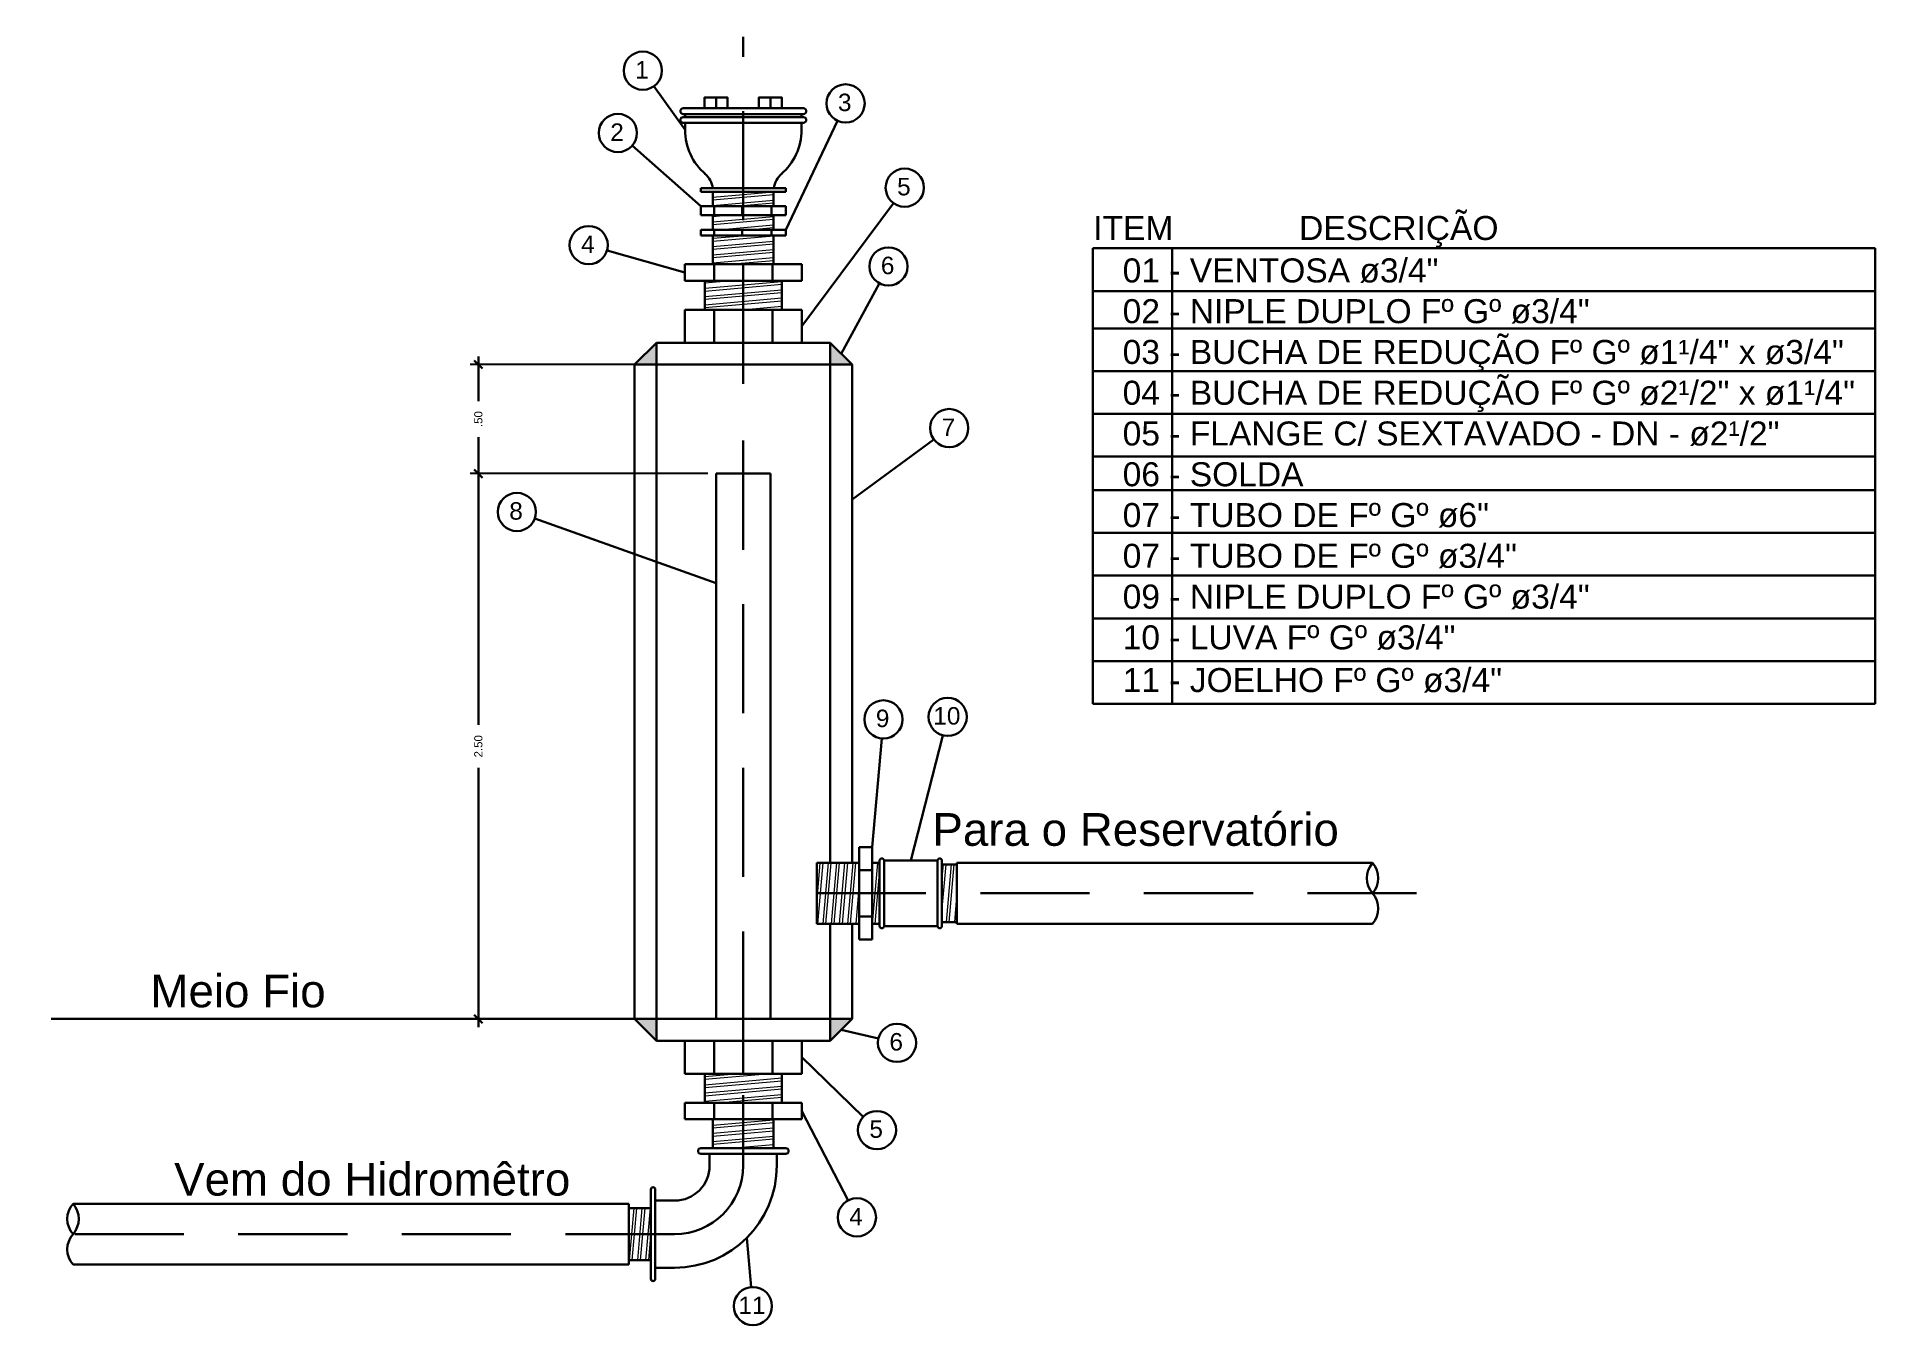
# Model space of a CAD drawing. Header units: inches. Extents: x -21 to 129, y -108 to 34.
# Drawn here: x 88.55 to 96.98, y -64.6 to -58.69 of the extents above; entities that cross this region are included whole.
import ezdxf

# ---------------------------------------------------------------- set-up
doc = ezdxf.new("R2010")
doc.units = ezdxf.units.IN
doc.header["$MEASUREMENT"] = 0
doc.linetypes.add('Dashed', pattern=[0.75, 0.5, -0.25])
for name, color, linetype, lineweight in [('AF-Textos coluna', 7, 'Continuous', 20), ('AF-Tubos detalhe', 170, 'Continuous', 30), ('xcota', 1, 'Continuous', 30), ('xMOVEIS', 253, 'Continuous', 20), ('xPISO', 4, 'Continuous', 30), ('xPROJEÇÃO', 4, 'Dashed', 30), ('xTEXTO', 7, 'Continuous', 20)]:
    doc.layers.add(name, color=color, linetype=linetype, lineweight=lineweight)
doc.styles.add('Arial', font='arial.ttf')
doc.dimstyles.new('cota-25', dxfattribs={"dimtxt": 0.0375, "dimasz": 0.0375, "dimexe": 0.0375, "dimexo": 0.0375, "dimgap": 0.05, "dimtad": 0, "dimzin": 4, "dimdsep": 46, "dimtxsty": 'Arial', "dimblk": 'OBLIQUE', "dimcen": 0.0375, "dimdle": 0.0375, "dimclrd": 256, "dimclrt": 4, "dimadec": 0, "dimazin": 1, "dimtfac": 1, "dimtix": 1, "dimtofl": 0, "dimtmove": 0, "dimatfit": 3, "dimfxl": 0, "dimtolj": 1, "dimtzin": 0, "dimlwd": -1, "dimarcsym": 0})

msp = doc.modelspace()

# ---------------------------------------------------------------- texts
at = {"layer": 'AF-Textos coluna', "char_height": 0.08, "width": 0.351701, "attachment_point": 8, "line_spacing_factor": 0.798, "style": 'Arial'}
for s, insert in [('1', (91.3252, -58.8816)), ('3', (92.2547, -59.032)), ('2', (91.2109, -59.1673)), ('5', (92.5259, -59.4182)), ('4', (91.0771, -59.6815)), ('6', (92.4514, -59.7795)), ('7', (92.7298, -60.5204)), ('8', (90.7479, -60.905)), ('9', (92.4284, -61.8561)), ('10', (92.7229, -61.8444)), ('6', (92.4907, -63.3388)), ('5', (92.3987, -63.7389)), ('4', (92.3067, -64.1389)), ('11', (91.8297, -64.5458))]:
    msp.add_mtext(s, dxfattribs=dict(at, insert=insert))
at = {"layer": 'xTEXTO', "style": 'Arial'}
for s, p in [('DESCRIÇÃO', (94.3376, -59.6217)), ('ITEM', (93.3941, -59.6217)), ('01 - VENTOSA ø3/4"', (93.5289, -59.8162)), ('02 - NIPLE DUPLO Fº Gº ø3/4"', (93.5289, -60.0031)), ('03 - BUCHA DE REDUÇÃO Fº Gº ø1¹/4" x ø3/4"', (93.5289, -60.1901)), ('04 - BUCHA DE REDUÇÃO Fº Gº ø2¹/2" x ø1¹/4"', (93.5289, -60.377)), ('05 - FLANGE C/ SEXTAVADO - DN - ø2¹/2"', (93.5289, -60.5639)), ('06 - SOLDA', (93.5289, -60.7508)), ('07 - TUBO DE Fº Gº ø6"', (93.5289, -60.9377)), ('07 - TUBO DE Fº Gº ø3/4"', (93.5289, -61.1247)), ('09 - NIPLE DUPLO Fº Gº ø3/4"', (93.5289, -61.3116)), ('10 - LUVA Fº Gº ø3/4"', (93.5289, -61.4985)), ('11 - JOELHO Fº Gº ø3/4"', (93.5289, -61.6944))]:
    msp.add_text(s, height=0.11009, dxfattribs=at).set_placement(p)
at = {"layer": 'xTEXTO', "char_height": 0.15, "width": 3.495361, "attachment_point": 8, "line_spacing_factor": 0.798, "style": 'Arial'}
for s, insert in [('Para o Reservatório', (93.5883, -62.4013)), ('Meio Fio', (89.4734, -63.1416)), ('Vem do Hidromêtro', (90.0885, -64.0048))]:
    msp.add_mtext(s, dxfattribs=dict(at, insert=insert))

# ---------------------------------------------------------------- blocks, each defined once
blk = doc.blocks.new('_Oblique')
at = {"color": 0, "linetype": 'ByBlock', "lineweight": -2}
blk.add_line((-0.5, -0.5), (0.5, 0.5), dxfattribs=at)
blk = doc.blocks.new('*D93')
at = {"layer": 'Defpoints', "color": 0, "transparency": 16777216}
for p in [(90.5752, -60.6929), (91.6647, -60.6929), (91.3911, -63.1929)]:
    blk.add_point(p, dxfattribs=at)
at = {"layer": 'xcota', "transparency": 16777216}
for p, q in [((90.5752, -60.6554), (90.5752, -61.844)), ((90.5752, -63.2304), (90.5752, -62.0419))]:
    blk.add_line(p, q, dxfattribs=at)
at = {"layer": 'xcota', "color": 0, "lineweight": -2, "transparency": 16777216}
for p, q in [((91.6272, -60.6929), (90.5377, -60.6929)), ((91.3536, -63.1929), (90.5377, -63.1929))]:
    blk.add_line(p, q, dxfattribs=at)
at = {"layer": 'xcota', "transparency": 16777216, "xscale": 0.0375, "yscale": 0.0375, "zscale": 0.0375}
for p, rotation in [((90.5752, -60.6929), 90), ((90.5752, -63.1929), 270)]:
    blk.add_blockref('_Oblique', p, dxfattribs=dict(at, rotation=rotation))
at = {"layer": 'xcota', "color": 4, "transparency": 16777216, "insert": (90.5752, -61.9429), "char_height": 0.0375, "attachment_point": 5, "rotation": 90, "style": 'Arial'}
blk.add_mtext('\\A1;2.50', dxfattribs=at)
blk = doc.blocks.new('*D94')
at = {"layer": 'Defpoints', "color": 0, "transparency": 16777216}
for p in [(90.5752, -60.1929), (91.3911, -60.1929), (91.6647, -60.6929)]:
    blk.add_point(p, dxfattribs=at)
at = {"layer": 'xcota', "transparency": 16777216}
for p, q in [((90.5752, -60.1554), (90.5752, -60.3601)), ((90.5752, -60.7304), (90.5752, -60.5257))]:
    blk.add_line(p, q, dxfattribs=at)
at = {"layer": 'xcota', "color": 0, "lineweight": -2, "transparency": 16777216}
for p, q in [((91.3536, -60.1929), (90.5377, -60.1929)), ((91.6272, -60.6929), (90.5377, -60.6929))]:
    blk.add_line(p, q, dxfattribs=at)
at = {"layer": 'xcota', "transparency": 16777216, "xscale": 0.0375, "yscale": 0.0375, "zscale": 0.0375}
for p, rotation in [((90.5752, -60.1929), 90), ((90.5752, -60.6929), 270)]:
    blk.add_blockref('_Oblique', p, dxfattribs=dict(at, rotation=rotation))
at = {"layer": 'xcota', "color": 4, "transparency": 16777216, "insert": (90.5752, -60.4429), "char_height": 0.0375, "attachment_point": 5, "rotation": 90, "style": 'Arial'}
blk.add_mtext('\\A1;.50', dxfattribs=at)

# ---------------------------------------------------------------- dimensions: what is measured, and where the dimension line sits
at = {"layer": 'xcota'}
dim = msp.add_linear_dim(base=(90.5752, -60.1929), p1=(91.6647, -60.6929), p2=(91.3911, -60.1929), angle=90, dimstyle='cota-25', override={"dimtmove": 1}, dxfattribs=at)
dim.commit()
dim.dimension.update_dxf_attribs({"geometry": '*D94', "text_midpoint": (90.5752, -60.4429)})
dim = msp.add_linear_dim(base=(90.5752, -60.6929), p1=(91.3911, -63.1929), p2=(91.6647, -60.6929), angle=90, dimstyle='cota-25', dxfattribs=at)
dim.commit()
dim.dimension.update_dxf_attribs({"geometry": '*D93', "text_midpoint": (90.5752, -61.9429)})

# ---------------------------------------------------------------- hatches: boundary and pattern name
at = {"layer": 'AF-Tubos detalhe'}
h = msp.add_hatch(color=256, dxfattribs=at)
h.paths.add_polyline_path([(91.3911, -63.1929), (91.2911, -63.1929), (91.3911, -63.2929)])
h.paths.add_polyline_path([(92.2884, -63.1929), (92.1884, -63.1929), (92.1884, -63.2929)])
h.paths.add_polyline_path([(91.3911, -60.0929), (91.2911, -60.1929), (91.3911, -60.1929)])
h.paths.add_polyline_path([(92.1884, -60.0929), (92.1884, -60.1929), (92.2884, -60.1929)])
at = {"layer": 'xMOVEIS'}
h = msp.add_hatch(dxfattribs=at)
h.set_pattern_fill('ANSI32', color=256, scale=0.1, angle=140, style=0)
h.paths.add_polyline_path([(91.9667, -59.8088), (91.7897, -59.8088), (91.6127, -59.8088), (91.6127, -59.9413), (91.7897, -59.9413), (91.9667, -59.9413)])
h.paths.add_polyline_path([(91.9289, -59.6005), (91.7897, -59.6005), (91.6505, -59.6005), (91.6505, -59.7329), (91.7897, -59.7329), (91.9289, -59.7329)])
h.paths.add_polyline_path([(91.9289, -59.5081), (91.7897, -59.5081), (91.6505, -59.5081), (91.6505, -59.5744), (91.7897, -59.5744), (91.9289, -59.5744)])
h.paths.add_polyline_path([(91.9289, -59.4008), (91.7897, -59.4008), (91.6505, -59.4008), (91.6505, -59.467), (91.7897, -59.467), (91.9289, -59.467)])
h = msp.add_hatch(dxfattribs=at)
h.set_pattern_fill('ANSI32', color=256, scale=0.1, angle=40, style=0)
h.paths.add_polyline_path([(92.3212, -62.4778), (92.1265, -62.4778), (92.1265, -62.7562), (92.3212, -62.7562), (92.3212, -62.617)])
h.paths.add_polyline_path([(92.4148, -62.4778), (92.3808, -62.4778), (92.3808, -62.617), (92.3808, -62.7562), (92.4148, -62.7562), (92.4148, -62.617)])
h.paths.add_polyline_path([(92.7693, -62.4844), (92.7003, -62.4844), (92.7003, -62.617), (92.7003, -62.7495), (92.7693, -62.7495)])
h = msp.add_hatch(dxfattribs=at)
h.set_pattern_fill('ANSI32', color=256, scale=0.1, angle=140, style=0)
h.paths.add_polyline_path([(91.9289, -63.6529), (91.7897, -63.6529), (91.6505, -63.6529), (91.6505, -63.7854), (91.7897, -63.7854), (91.9289, -63.7854)])
h.paths.add_polyline_path([(91.9667, -63.4446), (91.7897, -63.4446), (91.6127, -63.4446), (91.6127, -63.5771), (91.7897, -63.5771), (91.9667, -63.5771)])
h = msp.add_hatch(dxfattribs=at)
h.set_pattern_fill('ANSI32', color=256, scale=0.1, angle=40, style=0)
h.paths.add_polyline_path([(91.3659, -64.1796), (91.3659, -64.0604), (91.2647, -64.0604), (91.2647, -64.2988), (91.3659, -64.2988)])

# ---------------------------------------------------------------- linework, layer by layer
at = {"layer": 'AF-Tubos detalhe'}
for p, q in [((91.6649, -58.9686), (91.6649, -59.0181)), ((91.9139, -58.9686), (91.9139, -59.0181)), ((91.7894, -59.0181), (91.5143, -59.0181)), ((91.5143, -59.0442), (91.7897, -59.0442)), ((91.7894, -59.0584), (91.5143, -59.0584)), ((91.5227, -59.0584), (91.5227, -59.0442)), ((92.0652, -59.0442), (91.7897, -59.0442)), ((91.79, -59.0181), (92.0652, -59.0181)), ((91.79, -59.0584), (92.0652, -59.0584)), ((92.0567, -59.0584), (92.0567, -59.0442)), ((91.7894, -59.0846), (91.5143, -59.0846)), ((91.5227, -59.1171), (91.5227, -59.0846)), ((91.79, -59.0846), (92.0652, -59.0846)), ((92.0567, -59.1171), (92.0567, -59.0846)), ((91.7897, -59.384), (91.5953, -59.384)), ((91.5953, -59.384), (91.5953, -59.4008)), ((91.7897, -59.4008), (91.5953, -59.4008)), ((91.6505, -59.467), (91.6505, -59.4008)), ((91.7897, -59.384), (91.9841, -59.384)), ((91.7897, -59.4008), (91.9841, -59.4008)), ((91.9289, -59.467), (91.9289, -59.4008)), ((91.9841, -59.384), (91.9841, -59.4008)), ((91.7897, -59.467), (91.5953, -59.467)), ((91.5953, -59.5081), (91.5953, -59.467)), ((91.6554, -59.467), (91.6554, -59.5081)), ((91.7848, -59.5081), (91.7848, -59.467)), ((91.7897, -59.467), (91.9841, -59.467)), ((91.9191, -59.467), (91.9191, -59.5081)), ((91.9841, -59.467), (91.9841, -59.5081)), ((91.7897, -59.5081), (91.5953, -59.5081)), ((91.7897, -59.5744), (91.5953, -59.5744)), ((91.5953, -59.6005), (91.5953, -59.5744)), ((91.6505, -59.5744), (91.6505, -59.5081)), ((91.6554, -59.5744), (91.6554, -59.6005)), ((91.7848, -59.6005), (91.7848, -59.5744)), ((91.7897, -59.5081), (91.9841, -59.5081)), ((91.7897, -59.5744), (91.9841, -59.5744)), ((91.9191, -59.5744), (91.9191, -59.6005)), ((91.9289, -59.5744), (91.9289, -59.5081)), ((91.9841, -59.5744), (91.9841, -59.6005)), ((91.7897, -59.6005), (91.5953, -59.6005)), ((91.6505, -59.7329), (91.6505, -59.6005)), ((91.7897, -59.6005), (91.9841, -59.6005)), ((91.9289, -59.7329), (91.9289, -59.6005)), ((91.5211, -59.7329), (91.5211, -59.8088)), ((91.7897, -59.7329), (91.5211, -59.7329)), ((91.6554, -59.7329), (91.6554, -59.8088)), ((91.7897, -59.8088), (91.7897, -59.7329)), ((91.7897, -59.7329), (92.0583, -59.7329)), ((91.924, -59.7329), (91.924, -59.8088)), ((92.0583, -59.7329), (92.0583, -59.8088)), ((91.7897, -59.8088), (91.5211, -59.8088)), ((91.6127, -59.9413), (91.6127, -59.8088)), ((91.7897, -59.8088), (92.0583, -59.8088)), ((91.9667, -59.9413), (91.9667, -59.8088)), ((91.7897, -59.9413), (91.5211, -59.9413)), ((91.5211, -59.9413), (91.5211, -60.0929)), ((91.6554, -59.9413), (91.6554, -60.0929)), ((91.7897, -60.0929), (91.7897, -59.9413)), ((91.7897, -59.9413), (92.0583, -59.9413)), ((91.924, -59.9413), (91.924, -60.0929)), ((92.0583, -59.9413), (92.0583, -60.0929)), ((91.3911, -60.0929), (92.1884, -60.0929)), ((92.2884, -60.1929), (92.1884, -60.0929)), ((92.1884, -60.1929), (92.1884, -60.0929)), ((91.2911, -63.1929), (91.2911, -60.1929)), ((92.2884, -60.1929), (91.2911, -60.1929)), ((91.3911, -63.1929), (91.3911, -60.1929)), ((92.1884, -62.4778), (92.1884, -60.1929)), ((92.2884, -62.4778), (92.2884, -60.1929)), ((91.6647, -63.1929), (91.6647, -60.6929)), ((91.9147, -60.6929), (91.6647, -60.6929)), ((91.9147, -63.1929), (91.9147, -60.6929)), ((92.3808, -62.4058), (92.3212, -62.4058)), ((92.3212, -62.617), (92.3212, -62.4058)), ((92.3808, -62.617), (92.3808, -62.4058)), ((92.1265, -62.4778), (92.3212, -62.4778)), ((92.1265, -62.7562), (92.1265, -62.4778)), ((92.3808, -62.5114), (92.3212, -62.5114)), ((92.3808, -62.4778), (92.4148, -62.4778)), ((92.4148, -62.4669), (92.4148, -62.617)), ((92.4348, -62.4669), (92.5576, -62.4669)), ((92.4348, -62.4669), (92.4348, -62.617)), ((92.6804, -62.4669), (92.5576, -62.4669)), ((92.6804, -62.4669), (92.6804, -62.617)), ((92.7003, -62.4669), (92.7003, -62.617)), ((92.7003, -62.4844), (92.7693, -62.4844)), ((92.7693, -62.4778), (92.7693, -62.7562)), ((92.7693, -62.4778), (94.6743, -62.4778)), ((92.3212, -62.617), (92.3212, -62.8282)), ((92.3212, -62.617), (92.3808, -62.617)), ((92.3808, -62.617), (92.3212, -62.617)), ((92.3808, -62.617), (92.3808, -62.8282)), ((92.4148, -62.7671), (92.4148, -62.617)), ((92.4348, -62.7671), (92.4348, -62.617)), ((92.6804, -62.7671), (92.6804, -62.617)), ((92.7003, -62.7671), (92.7003, -62.617)), ((92.1265, -62.7562), (92.3212, -62.7562)), ((92.1884, -63.1929), (92.1884, -62.7562)), ((92.2884, -63.1929), (92.2884, -62.7562)), ((92.3808, -62.7226), (92.3212, -62.7226)), ((92.3808, -62.7562), (92.4148, -62.7562)), ((92.4348, -62.7671), (92.5576, -62.7671)), ((92.6804, -62.7671), (92.5576, -62.7671)), ((92.7003, -62.7495), (92.7693, -62.7495)), ((92.7693, -62.7562), (94.6743, -62.7562)), ((92.3808, -62.8282), (92.3212, -62.8282)), ((91.2911, -63.1929), (92.2884, -63.1929)), ((92.2884, -63.1929), (92.1884, -63.2929)), ((92.1884, -63.1929), (92.1884, -63.2929)), ((91.3911, -63.2929), (92.1884, -63.2929)), ((91.5211, -63.4446), (91.5211, -63.2929)), ((91.6554, -63.4446), (91.6554, -63.2929)), ((91.7897, -63.2929), (91.7897, -63.4446)), ((91.924, -63.4446), (91.924, -63.2929)), ((92.0583, -63.4446), (92.0583, -63.2929)), ((91.7897, -63.4446), (91.5211, -63.4446)), ((91.6127, -63.4446), (91.6127, -63.5771)), ((91.7897, -63.4446), (92.0583, -63.4446)), ((91.9667, -63.4446), (91.9667, -63.5771)), ((91.7897, -63.5771), (91.5211, -63.5771)), ((91.5211, -63.6529), (91.5211, -63.5771)), ((91.6554, -63.6529), (91.6554, -63.5771)), ((91.7897, -63.5771), (92.0583, -63.5771)), ((91.7897, -63.5771), (91.7897, -63.6529)), ((91.924, -63.6529), (91.924, -63.5771)), ((92.0583, -63.6529), (92.0583, -63.5771)), ((91.7897, -63.6529), (91.5211, -63.6529)), ((91.6505, -63.6529), (91.6505, -63.7854)), ((91.7897, -63.6529), (92.0583, -63.6529)), ((91.9289, -63.6529), (91.9289, -63.7854)), ((91.7897, -63.7854), (91.5953, -63.7854)), ((91.7897, -63.7854), (91.9841, -63.7854)), ((91.7897, -63.8115), (91.5953, -63.8115)), ((91.6354, -63.8115), (91.6354, -63.865)), ((91.7897, -63.8115), (91.9841, -63.8115)), ((91.9431, -63.8115), (91.9431, -63.865)), ((88.7169, -64.0404), (91.2647, -64.0404)), ((91.2647, -64.0404), (91.2647, -64.3188)), ((91.3659, -64.1796), (91.3659, -63.9745)), ((91.3858, -64.1796), (91.3858, -63.9745)), ((91.4747, -64.0258), (91.3858, -64.0258)), ((91.2647, -64.0604), (91.3659, -64.0604)), ((91.3659, -64.1796), (91.3659, -64.3847)), ((91.3858, -64.1796), (91.3858, -64.3847)), ((91.2647, -64.2988), (91.3659, -64.2988)), ((88.7169, -64.3188), (91.2647, -64.3188)), ((91.4747, -64.3335), (91.3858, -64.3335))]:
    msp.add_line(p, q, dxfattribs=at)
for points in [[(91.6118, -59.0181), (91.718, -59.0181), (91.718, -58.9686), (91.6118, -58.9686)], [(91.967, -59.0181), (91.8608, -59.0181), (91.8608, -58.9686), (91.967, -58.9686)]]:
    msp.add_lwpolyline(points, close=True, dxfattribs=at)
for centre, radius, start, end in [((91.5143, -59.0312), 0.0131, 90, 270), ((91.5143, -59.0715), 0.0131, 90, 270), ((92.0652, -59.0312), 0.0131, 270, 90), ((92.0652, -59.0715), 0.0131, 270, 90), ((91.7897, -59.1171), 0.267, 180, 229.35985), ((91.7897, -59.1171), 0.267, 310.64015, 0), ((91.5463, -59.3978), 0.1046, 7.5344, 49.81364), ((92.0332, -59.3978), 0.1046, 130.18636, 172.4656), ((92.4248, -62.4669), 0.00997, 0, 180), ((92.6904, -62.4669), 0.00997, 0, 180), ((94.7536, -62.5474), 0.1055, 138.73376, 221.26624), ((94.595, -62.5474), 0.1055, 318.73376, 41.26624), ((94.595, -62.6866), 0.1055, 318.73376, 41.26624), ((92.4248, -62.7671), 0.00997, 180, 0), ((92.6904, -62.7671), 0.00997, 180, 0), ((91.5953, -63.7984), 0.0131, 90, 270), ((91.9841, -63.7984), 0.0131, 270, 90), ((91.4747, -63.865), 0.1608, 270, 360), ((91.4747, -63.865), 0.4685, 270, 360), ((91.3758, -63.9745), 0.00997, 0, 180), ((88.7962, -64.11), 0.1055, 138.73376, 221.26624), ((88.6376, -64.11), 0.1055, 318.73376, 41.26624), ((88.7962, -64.2492), 0.1055, 138.73376, 221.26624), ((91.3758, -64.3847), 0.00997, 180, 0)]:
    msp.add_arc(centre, radius, start, end, dxfattribs=at)
at = {"layer": 'xcota'}
for p, q in [((91.3799, -58.9166), (91.5227, -59.1171)), ((92.2211, -59.0748), (91.9841, -59.5744)), ((91.2803, -59.189), (91.5953, -59.467)), ((92.4776, -59.4522), (92.0583, -60.0171)), ((91.1652, -59.6692), (91.5211, -59.7709)), ((93.3927, -59.6598), (96.9789, -59.6598)), ((93.3927, -61.7482), (93.3927, -59.6598)), ((93.7552, -61.7482), (93.7552, -59.6598)), ((96.9789, -59.6598), (96.9789, -61.7482)), ((92.4135, -59.8202), (92.2384, -60.1429)), ((93.3927, -59.8557), (96.9789, -59.8557)), ((91.2911, -60.1929), (91.3911, -60.0929)), ((91.3911, -60.1929), (91.3911, -60.0929)), ((93.3927, -60.0268), (96.9789, -60.0268)), ((93.3927, -60.2227), (96.9789, -60.2227)), ((93.3927, -60.4186), (96.9789, -60.4186)), ((92.6631, -60.5359), (92.2884, -60.8108)), ((93.3927, -60.6145), (96.9789, -60.6145)), ((93.3927, -60.7686), (96.9789, -60.7686)), ((90.8342, -60.8982), (91.6647, -61.1954)), ((93.3927, -60.9645), (96.9789, -60.9645)), ((93.3927, -61.1604), (96.9789, -61.1604)), ((93.3927, -61.3564), (96.9789, -61.3564)), ((93.3927, -61.5523), (96.9789, -61.5523)), ((93.3927, -61.7482), (96.9789, -61.7482)), ((92.4246, -61.907), (92.3808, -62.4058)), ((92.7049, -61.8929), (92.5576, -62.4669)), ((91.2911, -63.1929), (91.3911, -63.2929)), ((91.3911, -63.1929), (91.3911, -63.2929)), ((92.4092, -63.2827), (92.2384, -63.2429)), ((92.3397, -63.6416), (92.0583, -63.3688)), ((92.2703, -64.0248), (92.0583, -63.615)), ((91.8259, -64.4223), (91.8059, -64.1962))]:
    msp.add_line(p, q, dxfattribs=at)
for centre in [(91.3291, -58.8453), (92.2586, -58.9957), (91.2147, -59.131), (92.5298, -59.3819), (91.081, -59.6452), (92.4552, -59.7432), (92.7337, -60.484), (90.7517, -60.8687), (92.4323, -61.8198), (92.7267, -61.8081), (92.4945, -63.3025), (92.4025, -63.7026), (92.3105, -64.1026), (91.8336, -64.5095)]:
    msp.add_circle(centre, 0.0876, dxfattribs=at)
at = {"layer": 'xPISO'}
msp.add_line((91.2911, -63.1929), (88.6167, -63.1929), dxfattribs=at)
at = {"layer": 'xPROJEÇÃO'}
for p, q in [((91.7897, -60.2814), (91.7897, -58.69)), ((91.7897, -60.5416), (91.7897, -63.865)), ((92.1265, -62.617), (94.8822, -62.617)), ((91.4747, -64.1796), (88.5507, -64.1796))]:
    msp.add_line(p, q, dxfattribs=at)
msp.add_arc((91.4743, -63.8642), 0.3154, 270.05861, 359.8585, dxfattribs=at)

msp.set_redraw_order([(e.dxf.handle, doc.entitydb.next_handle()) for e in msp.query("TEXT MTEXT ATTDEF DIMENSION ARC_DIMENSION")])  # texts and dimensions are drawn at this point

doc.saveas('drawing.dxf')
